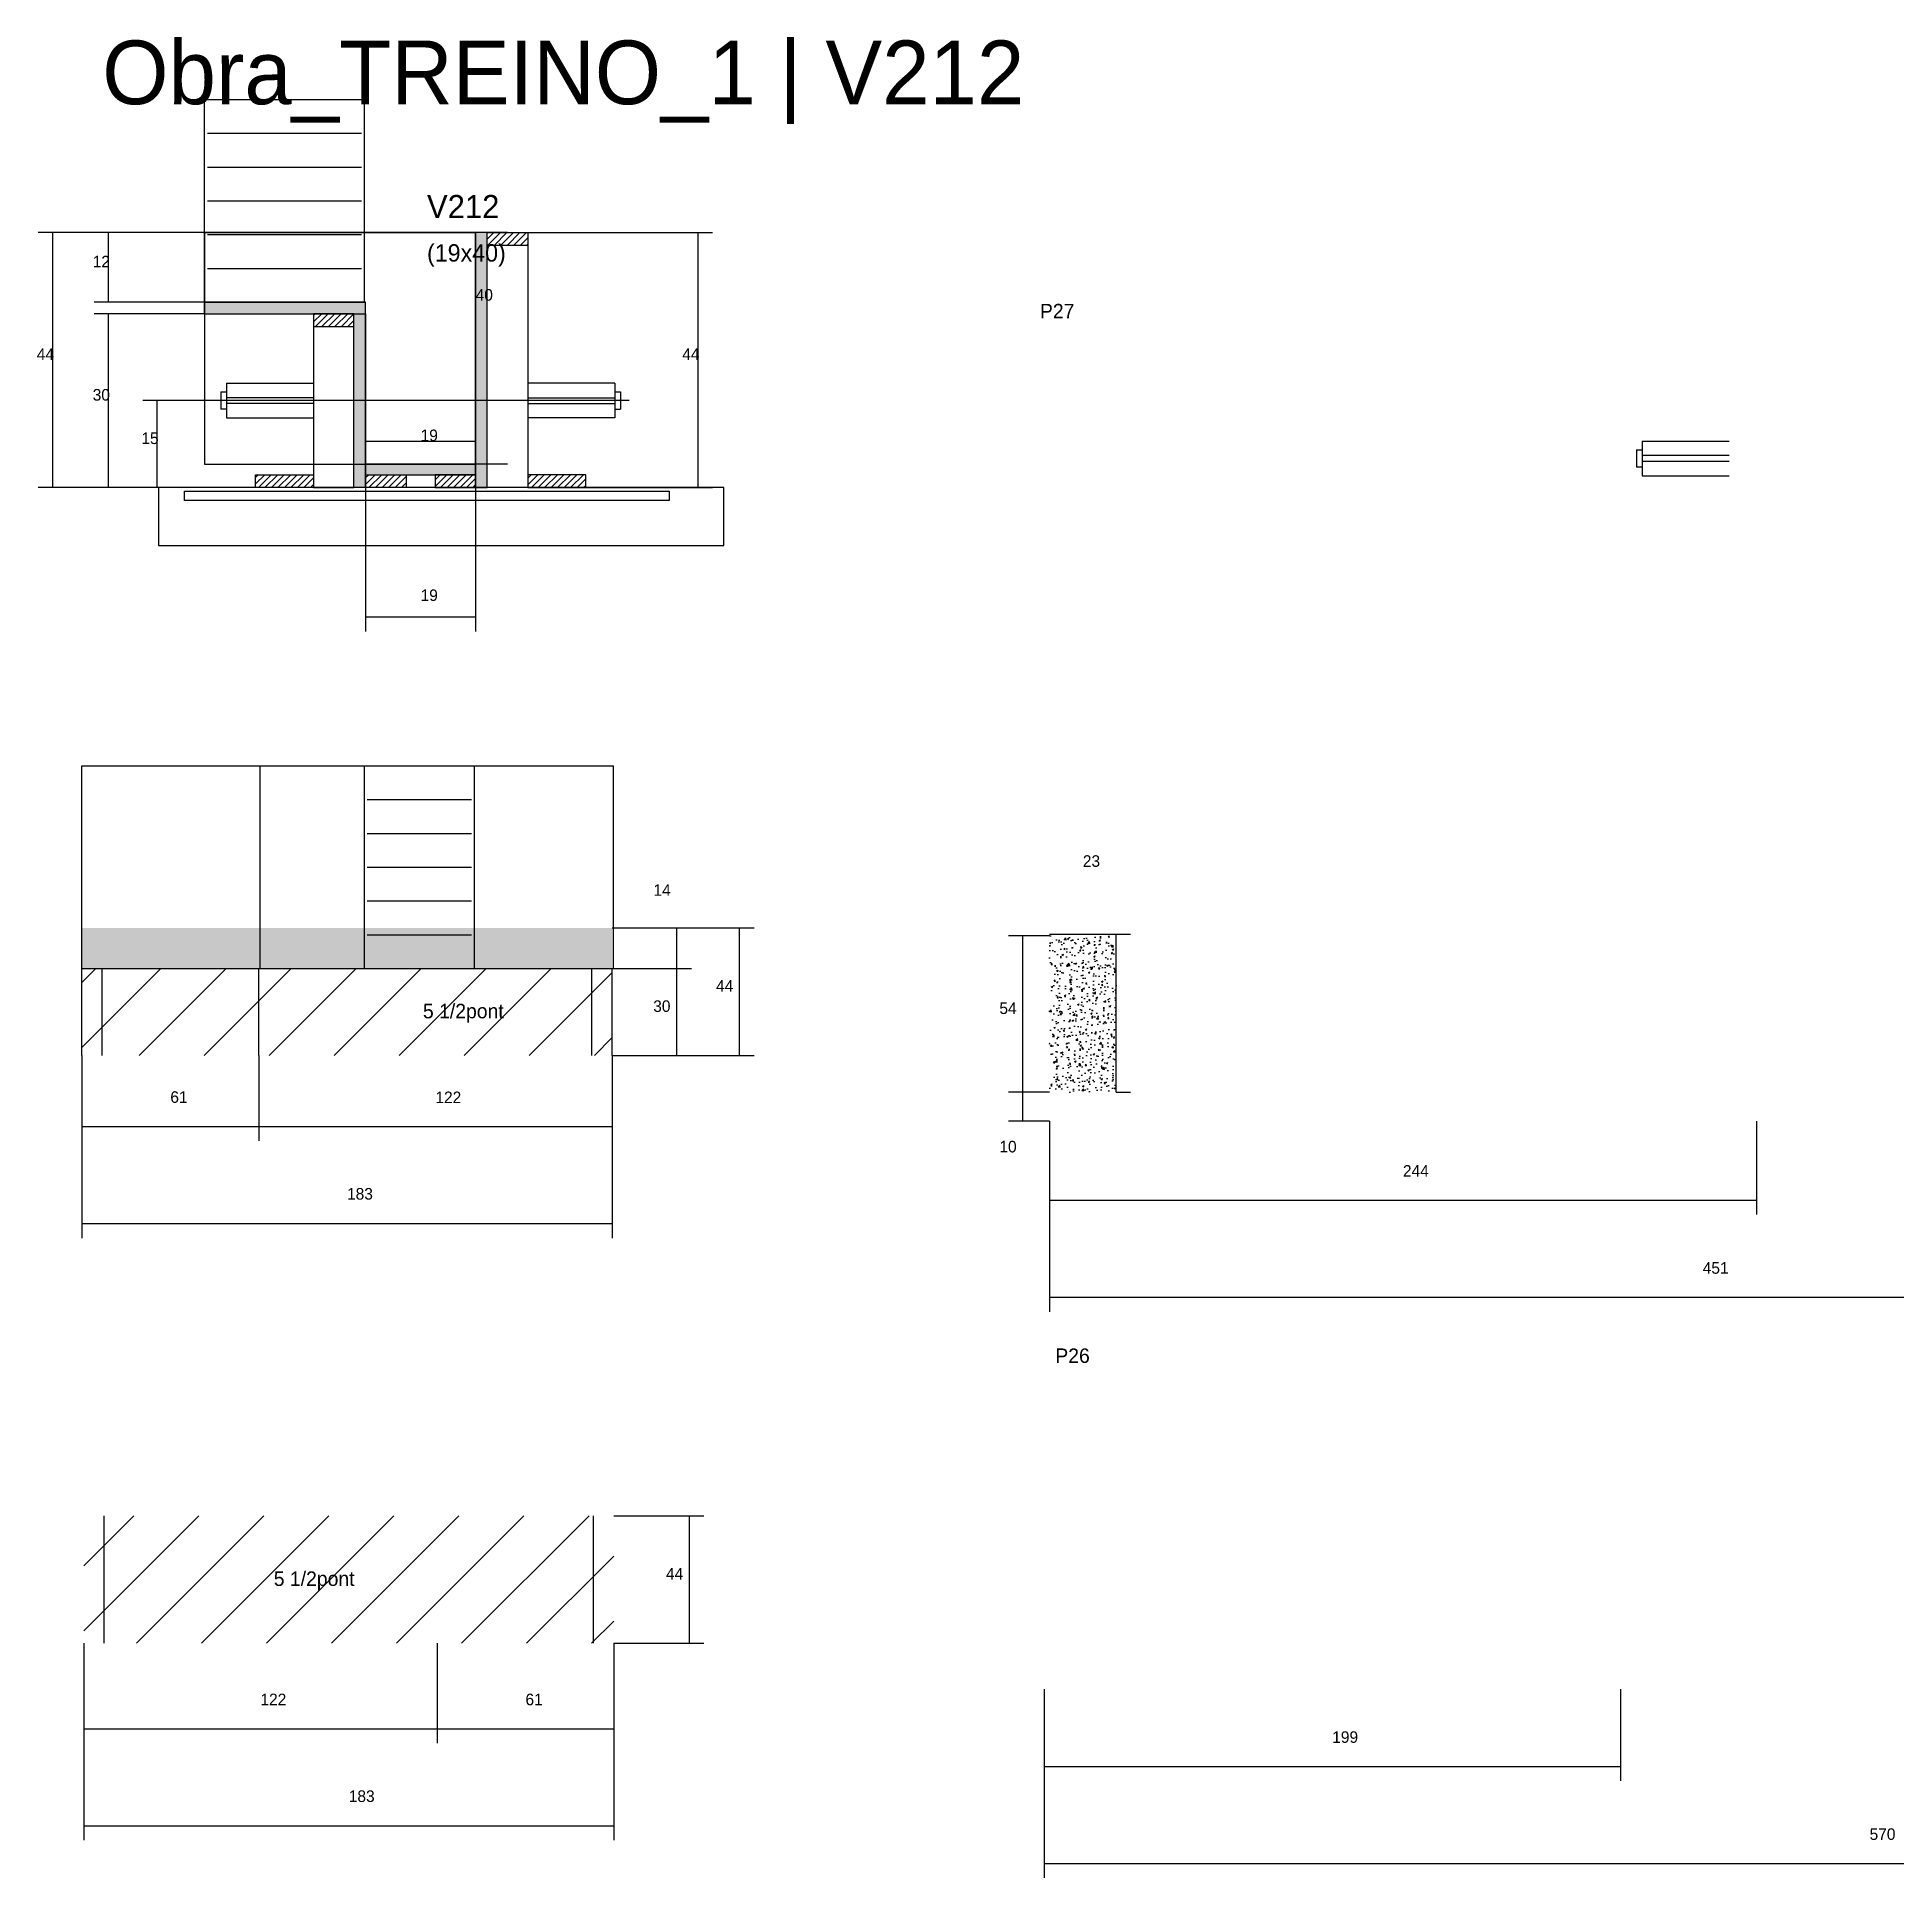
# Model space of a CAD drawing. Header units: metres. Extents: x -41 to 34840, y -36000 to 1848.
# Drawn here: x 11658 to 12299, y -9672 to -9037 of the extents above; entities that cross this region are included whole.
import ezdxf

# ---------------------------------------------------------------- set-up
doc = ezdxf.new("R2010")
doc.units = ezdxf.units.M
for name, color, linetype in [('barrote', 126, 'Continuous'), ('CONCRETO', 251, 'Continuous'), ('COTA', 4, 'Continuous'), ('Cota Seção (2x)', 4, 'Continuous'), ('Hachura', 253, 'Continuous'), ('LABEL_ID', 3, 'Continuous'), ('Madeira', 126, 'Continuous'), ('NOMENCLATURA', 7, 'Continuous'), ('Painéis', 200, 'Continuous'), ('REAPROVEITAMENTO', 251, 'Continuous'), ('SARR_2.2x7', 40, 'Continuous'), ('SCO-___-LAJ', 4, 'Continuous'), ('TENSOR', 2, 'Continuous'), ('Texto Seção', 7, 'Continuous')]:
    doc.layers.add(name, color=color, linetype=linetype)

msp = doc.modelspace()

# ---------------------------------------------------------------- texts
at = {"layer": 'COTA'}
for s, p in [('12', (11676.7, -9116.33)), ('44', (11657.4, -9148.33)), ('44', (11880.2, -9148.33)), ('30', (11676.7, -9162.33)), ('15', (11693.5, -9177.33)), ('19', (11789.9, -9231.53)), ('23', (12018.5, -9323.33)), ('14', (11870.3, -9333.33)), ('44', (11891.9, -9366.43)), ('30', (11870.2, -9373.43)), ('54', (11989.7, -9374.13)), ('61', (11703.5, -9404.83)), ('122', (11795, -9404.93)), ('244', (12129, -9430.33)), ('183', (11764.5, -9438.23)), ('451', (12232.5, -9463.83)), ('44', (11874.6, -9569.43)), ('122', (11734.6, -9612.83)), ('61', (11826.1, -9612.83)), ('199', (12104.6, -9625.83)), ('183', (11765.1, -9646.23)), ('570', (12290.1, -9659.33))]:
    msp.add_text(s, height=4, dxfattribs=at).set_placement(p)
at = {"layer": 'Cota Seção (2x)'}
for s, p in [('40', (11808.9, -9127.83)), ('19', (11789.9, -9176.33)), ('10', (11989.7, -9421.93))]:
    msp.add_text(s, height=4, dxfattribs=at).set_placement(p)
at = {"layer": 'LABEL_ID'}
msp.add_text('Obra_TREINO_1 | V212', height=22, dxfattribs=at).set_placement((11680, -9060))
at = {"layer": 'NOMENCLATURA'}
for s, p in [('P27', (12003.7, -9133.93)), ('5 1/2pont', (11790.7, -9375.63)), ('P26', (12009, -9494.63)), ('5 1/2pont', (11739.2, -9571.63))]:
    msp.add_text(s, height=5, dxfattribs=at).set_placement(p)
at = {"layer": 'Texto Seção'}
for s, height, p in [('V212', 8, (11792.1, -9099.33)), ('(19x40)', 6, (11792.1, -9114.33))]:
    msp.add_text(s, height=height, dxfattribs=at).set_placement(p)

# ---------------------------------------------------------------- hatches: boundary and pattern name
at = {"layer": 'COTA'}
h = msp.add_hatch(dxfattribs=at)
h.set_pattern_fill('AR-CONC', scale=0.03)
h.paths.add_polyline_path([(11856, -9344.43), (11673, -9344.43), (11673, -9344.43), (11673, -9358.43), (11673, -9358.43), (11856, -9358.43), (11856, -9358.43), (11856, -9344.43)])
h = msp.add_hatch(dxfattribs=at)
h.set_pattern_fill('AR-CONC', scale=0.03)
h.paths.add_polyline_path([(12030, -9401.13), (12030, -9347.13), (12030, -9347.13), (12007, -9347.13), (12007, -9347.13), (12007, -9401.13), (12007, -9401.13), (12030, -9401.13)])
at = {"layer": 'Hachura'}
h = msp.add_hatch(color=8, dxfattribs=at)
h.dxf.hatch_style = 1
h.paths.add_polyline_path([(11812.9, -9104.33), (11808.9, -9104.33), (11808.9, -9104.33), (11808.9, -9192.33), (11808.9, -9192.33), (11812.9, -9192.33), (11812.9, -9192.33), (11812.9, -9104.33)])
h = msp.add_hatch(dxfattribs=at)
h.set_pattern_fill('ANSI31', scale=0.5)
h.paths.add_polyline_path([(11812.9, -9108.73), (11812.9, -9104.33), (11812.9, -9104.33), (11826.9, -9104.33), (11826.9, -9104.33), (11826.9, -9108.73), (11826.9, -9108.73), (11812.9, -9108.73)])
h = msp.add_hatch(color=8, dxfattribs=at)
h.dxf.hatch_style = 1
h.paths.add_polyline_path([(11770.9, -9132.33), (11770.9, -9128.33), (11770.9, -9128.33), (11715.3, -9128.33), (11715.3, -9128.33), (11715.3, -9132.33), (11715.3, -9132.33), (11770.9, -9132.33)])
h = msp.add_hatch(dxfattribs=at)
h.set_pattern_fill('ANSI31', scale=0.5)
h.paths.add_polyline_path([(11766.9, -9136.73), (11766.9, -9132.33), (11766.9, -9132.33), (11752.9, -9132.33), (11752.9, -9132.33), (11752.9, -9136.73), (11752.9, -9136.73), (11766.9, -9136.73)])
h = msp.add_hatch(color=8, dxfattribs=at)
h.dxf.hatch_style = 1
h.paths.add_polyline_path([(11766.9, -9132.33), (11770.9, -9132.33), (11770.9, -9132.33), (11770.9, -9192.33), (11770.9, -9192.33), (11766.9, -9192.33), (11766.9, -9192.33), (11766.9, -9132.33)])
h = msp.add_hatch(dxfattribs=at)
h.set_pattern_fill('ANSI31', scale=0.5)
h.paths.add_polyline_path([(11732.9, -9192.33), (11732.9, -9187.93), (11732.9, -9187.93), (11752.9, -9187.93), (11752.9, -9187.93), (11752.9, -9192.33), (11752.9, -9192.33), (11732.9, -9192.33)])
h = msp.add_hatch(color=8, dxfattribs=at)
h.dxf.hatch_style = 1
h.paths.add_polyline_path([(11808.9, -9187.93), (11808.9, -9184.33), (11808.9, -9184.33), (11770.9, -9184.33), (11770.9, -9184.33), (11770.9, -9187.93), (11770.9, -9187.93), (11808.9, -9187.93)])
h = msp.add_hatch(dxfattribs=at)
h.set_pattern_fill('ANSI31', scale=0.5)
h.paths.add_polyline_path([(11770.9, -9192.33), (11770.9, -9187.93), (11770.9, -9187.93), (11784.9, -9187.93), (11784.9, -9187.93), (11784.9, -9192.33), (11784.9, -9192.33), (11770.9, -9192.33)])
h = msp.add_hatch(dxfattribs=at)
h.set_pattern_fill('ANSI31', scale=0.5)
h.paths.add_polyline_path([(11808.9, -9192.33), (11808.9, -9187.93), (11808.9, -9187.93), (11794.9, -9187.93), (11794.9, -9187.93), (11794.9, -9192.33), (11794.9, -9192.33), (11808.9, -9192.33)])
h = msp.add_hatch(dxfattribs=at)
h.set_pattern_fill('ANSI31', scale=0.5)
h.paths.add_polyline_path([(11846.9, -9192.33), (11846.9, -9187.93), (11846.9, -9187.93), (11826.9, -9187.93), (11826.9, -9187.93), (11826.9, -9192.33), (11826.9, -9192.33), (11846.9, -9192.33)])
at = {"layer": 'REAPROVEITAMENTO'}
h = msp.add_hatch(dxfattribs=at)
h.set_pattern_fill('ANSI31', scale=5)
h.paths.add_polyline_path([(11673, -9388.43), (11856, -9388.43), (11856, -9388.43), (11856, -9358.43), (11856, -9358.43), (11673, -9358.43), (11673, -9358.43), (11673, -9388.43)])
h = msp.add_hatch(dxfattribs=at)
h.set_pattern_fill('ANSI31', scale=5)
h.paths.add_polyline_path([(11673.6, -9547.43), (11673.6, -9591.43), (11673.6, -9591.43), (11856.6, -9591.43), (11856.6, -9591.43), (11856.6, -9547.43), (11856.6, -9547.43), (11673.6, -9547.43)])

# ---------------------------------------------------------------- linework, layer by layer
for p, q in [((11722.9, -9156.33), (11722.9, -9168.33)), ((11722.9, -9156.33), (11752.9, -9156.33)), ((11856.9, -9156.33), (11826.9, -9156.33)), ((11856.9, -9156.33), (11856.9, -9168.33)), ((11720.9, -9159.33), (11720.9, -9165.33)), ((11720.9, -9159.33), (11722.9, -9159.33)), ((11752.9, -9161.33), (11722.9, -9161.33)), ((11752.9, -9163.33), (11722.9, -9163.33)), ((11826.9, -9161.33), (11856.9, -9161.33)), ((11826.9, -9163.33), (11856.9, -9163.33)), ((11856.9, -9159.33), (11858.9, -9159.33)), ((11858.9, -9159.33), (11858.9, -9165.33)), ((11722.9, -9165.33), (11720.9, -9165.33)), ((11722.9, -9168.33), (11752.9, -9168.33)), ((11856.9, -9168.33), (11826.9, -9168.33)), ((11856.9, -9165.33), (11858.9, -9165.33)), ((12211.6, -9176.33), (12211.6, -9188.33)), ((12211.6, -9176.33), (12241.6, -9176.33)), ((12209.6, -9179.33), (12209.6, -9185.33)), ((12209.6, -9179.33), (12211.6, -9179.33)), ((12241.6, -9181.33), (12211.6, -9181.33)), ((12211.6, -9185.33), (12209.6, -9185.33)), ((12241.6, -9183.33), (12211.6, -9183.33)), ((12211.6, -9188.33), (12241.6, -9188.33))]:
    msp.add_line(p, q)
at = {"layer": 'barrote'}
msp.add_lwpolyline([(11699.4, -9212.33), (11894.6, -9212.33), (11894.6, -9192.33), (11699.4, -9192.33)], close=True, dxfattribs=at)
at = {"layer": 'CONCRETO'}
for points in [[(11715.3, -9128.33), (11715.3, -9104.33), (11808.9, -9104.33), (11808.9, -9132.33), (11808.9, -9132.33), (11808.9, -9184.33), (11770.9, -9184.33), (11770.9, -9128.33)], [(11715.3, -9184.33), (11808.9, -9184.33), (11808.9, -9104.33), (11715.3, -9104.33)]]:
    msp.add_lwpolyline(points, close=True, dxfattribs=at)
at = {"layer": 'COTA'}
for p, q in [((11715.3, -9104.33), (11657.9, -9104.33)), ((11662.9, -9192.33), (11662.9, -9104.33)), ((11715.3, -9104.33), (11677.2, -9104.33)), ((11682.2, -9128.33), (11682.2, -9104.33)), ((11826.9, -9104.33), (11890.7, -9104.33)), ((11885.7, -9192.33), (11885.7, -9104.33)), ((11715.3, -9128.33), (11677.2, -9128.33)), ((11715.3, -9132.33), (11677.2, -9132.33)), ((11682.2, -9192.33), (11682.2, -9132.33)), ((11717.6, -9162.33), (11694, -9162.33)), ((11699, -9192.33), (11699, -9162.33)), ((11737.3, -9192.33), (11657.9, -9192.33)), ((11737.3, -9192.33), (11677.2, -9192.33)), ((11717.6, -9192.33), (11694, -9192.33)), ((11770.9, -9192.33), (11770.9, -9242.03)), ((11808.9, -9192.33), (11808.9, -9242.03)), ((11842.5, -9192.33), (11890.7, -9192.33)), ((11770.9, -9237.03), (11808.9, -9237.03)), ((11856, -9344.43), (11905, -9344.43)), ((11856, -9344.43), (11883.4, -9344.43)), ((11878.4, -9358.43), (11878.4, -9344.43)), ((11900, -9388.43), (11900, -9344.43)), ((12007, -9347.13), (11992.8, -9347.13)), ((11997.8, -9401.13), (11997.8, -9347.13)), ((12007, -9346.53), (12035, -9346.53)), ((12030, -9401.13), (12030, -9346.53)), ((11856, -9358.43), (11883.4, -9358.43)), ((11856, -9358.43), (11883.4, -9358.43)), ((11878.4, -9388.43), (11878.4, -9358.43)), ((11673, -9388.43), (11673, -9417.93)), ((11673, -9388.43), (11673, -9451.53)), ((11734, -9388.43), (11734, -9417.93)), ((11734, -9388.43), (11734, -9417.93)), ((11856, -9388.43), (11856, -9417.93)), ((11856, -9388.43), (11856, -9451.53)), ((11856, -9388.43), (11905, -9388.43)), ((11856, -9388.43), (11883.4, -9388.43)), ((12007, -9401.13), (11992.8, -9401.13)), ((12030, -9401.13), (12035, -9401.13)), ((11673, -9412.93), (11734, -9412.93)), ((11734, -9412.93), (11856, -9412.93)), ((12007, -9411.13), (12007, -9443.43)), ((12007, -9411.13), (12007, -9476.93)), ((12251, -9411.13), (12251, -9443.43)), ((12007, -9438.43), (12251, -9438.43)), ((11673, -9446.53), (11856, -9446.53)), ((12007, -9471.93), (12458, -9471.93)), ((11856.6, -9547.43), (11887.7, -9547.43)), ((11882.7, -9591.43), (11882.7, -9547.43)), ((11673.6, -9591.43), (11673.6, -9625.93)), ((11673.6, -9591.43), (11673.6, -9659.43)), ((11795.6, -9591.43), (11795.6, -9625.93)), ((11795.6, -9591.43), (11795.6, -9625.93)), ((11856.6, -9591.43), (11856.6, -9625.93)), ((11856.6, -9591.43), (11856.6, -9659.43)), ((11856.6, -9591.43), (11887.7, -9591.43)), ((12005.1, -9607.33), (12005.1, -9638.93)), ((12005.1, -9607.33), (12005.1, -9672.43)), ((12204.1, -9607.33), (12204.1, -9638.93)), ((11673.6, -9620.93), (11795.6, -9620.93)), ((11795.6, -9620.93), (11856.6, -9620.93)), ((12005.1, -9633.93), (12204.1, -9633.93)), ((11673.6, -9654.43), (11856.6, -9654.43)), ((12005.1, -9667.43), (12575.1, -9667.43))]:
    msp.add_line(p, q, dxfattribs=at)
at = {"layer": 'Cota Seção (2x)'}
for p, q in [((11819.9, -9104.33), (11803.9, -9104.33)), ((11808.9, -9184.33), (11808.9, -9104.33)), ((11770.9, -9192.33), (11770.9, -9171.33)), ((11770.9, -9176.33), (11808.9, -9176.33)), ((11808.9, -9192.33), (11808.9, -9171.33)), ((11819.9, -9184.33), (11803.9, -9184.33)), ((12007, -9401.13), (11992.8, -9401.13)), ((11997.8, -9411.13), (11997.8, -9401.13)), ((12007, -9411.13), (11992.8, -9411.13))]:
    msp.add_line(p, q, dxfattribs=at)
at = {"layer": 'Madeira'}
for points in [[(11812.9, -9108.73), (11812.9, -9104.33), (11826.9, -9104.33), (11826.9, -9108.73)], [(11812.9, -9104.33), (11826.9, -9104.33), (11826.9, -9192.33), (11812.9, -9192.33)], [(11766.9, -9136.73), (11766.9, -9132.33), (11752.9, -9132.33), (11752.9, -9136.73)], [(11766.9, -9132.33), (11752.9, -9132.33), (11752.9, -9192.33), (11766.9, -9192.33)], [(11732.9, -9192.33), (11732.9, -9187.93), (11752.9, -9187.93), (11752.9, -9192.33)], [(11770.9, -9192.33), (11770.9, -9187.93), (11784.9, -9187.93), (11784.9, -9192.33)], [(11808.9, -9192.33), (11808.9, -9187.93), (11794.9, -9187.93), (11794.9, -9192.33)], [(11846.9, -9192.33), (11846.9, -9187.93), (11826.9, -9187.93), (11826.9, -9192.33)], [(11699.4, -9212.33), (11894.6, -9212.33), (11894.6, -9192.33), (11699.4, -9192.33)]]:
    msp.add_lwpolyline(points, close=True, dxfattribs=at)
at = {"layer": 'Painéis'}
for p, q in [((11715.3, -9058.33), (11770.5, -9058.33)), ((11715.3, -9128.33), (11715.3, -9058.33)), ((11770.5, -9128.33), (11770.5, -9058.33)), ((11808.9, -9192.33), (11808.9, -9104.33)), ((11715.3, -9128.33), (11770.9, -9128.33)), ((11715.3, -9132.33), (11715.3, -9128.33)), ((11715.3, -9128.33), (11770.5, -9128.33)), ((11770.9, -9132.33), (11770.9, -9128.33)), ((11770.9, -9192.33), (11770.9, -9132.33)), ((11770.9, -9192.33), (11770.9, -9132.33)), ((11770.9, -9184.33), (11808.9, -9184.33)), ((11770.9, -9187.93), (11770.9, -9184.33)), ((11808.9, -9187.93), (11808.9, -9184.33)), ((11673, -9288.43), (11734.5, -9288.43)), ((11673, -9358.43), (11673, -9288.43)), ((11734.5, -9358.43), (11734.5, -9288.43)), ((11734.5, -9288.43), (11770.5, -9288.43)), ((11734.5, -9358.43), (11734.5, -9288.43)), ((11770.5, -9358.43), (11770.5, -9288.43)), ((11770.5, -9288.43), (11808.5, -9288.43)), ((11770.5, -9358.43), (11770.5, -9288.43)), ((11808.5, -9358.43), (11808.5, -9288.43)), ((11808.5, -9288.43), (11856.5, -9288.43)), ((11808.5, -9358.43), (11808.5, -9288.43)), ((11856.5, -9358.43), (11856.5, -9288.43)), ((11673, -9358.43), (11856, -9358.43)), ((11673, -9388.43), (11673, -9358.43)), ((11673, -9358.43), (11734.5, -9358.43)), ((11734, -9388.43), (11734, -9358.43)), ((11734.5, -9358.43), (11770.5, -9358.43)), ((11770.5, -9358.43), (11808.5, -9358.43)), ((11808.5, -9358.43), (11856.5, -9358.43)), ((11856, -9388.43), (11856, -9358.43))]:
    msp.add_line(p, q, dxfattribs=at)
for points in [[(11812.9, -9104.33), (11808.9, -9104.33), (11808.9, -9192.33), (11812.9, -9192.33)], [(11770.9, -9132.33), (11770.9, -9128.33), (11715.3, -9128.33), (11715.3, -9132.33)], [(11766.9, -9132.33), (11770.9, -9132.33), (11770.9, -9192.33), (11766.9, -9192.33)], [(11808.9, -9187.93), (11808.9, -9184.33), (11770.9, -9184.33), (11770.9, -9187.93)]]:
    msp.add_lwpolyline(points, close=True, dxfattribs=at)
at = {"layer": 'SARR_2.2x7'}
for p, q in [((11716.3, -9070), (11769.5, -9070)), ((11716.3, -9081.67), (11769.5, -9081.67)), ((11716.3, -9093.33), (11769.5, -9093.33)), ((11716.3, -9105), (11769.5, -9105)), ((11716.3, -9116.67), (11769.5, -9116.67)), ((11771.5, -9300.1), (11807.5, -9300.1)), ((11771.5, -9311.77), (11807.5, -9311.77)), ((11771.5, -9323.43), (11807.5, -9323.43)), ((11771.5, -9335.1), (11807.5, -9335.1)), ((11771.5, -9346.77), (11807.5, -9346.77)), ((11680, -9388.43), (11680, -9358.43)), ((11849, -9388.43), (11849, -9358.43)), ((11680.6, -9591.43), (11680.6, -9547.43)), ((11849.6, -9591.43), (11849.6, -9547.43))]:
    msp.add_line(p, q, dxfattribs=at)
at = {"layer": 'SCO-___-LAJ'}
msp.add_lwpolyline([(11708.4, -9193.63), (11875.7, -9193.63), (11875.7, -9196.83), (11708.4, -9196.83)], close=True, dxfattribs=at)
at = {"layer": 'TENSOR'}
msp.add_line((11861.9, -9162.33), (11717.6, -9162.33), dxfattribs=at)

msp.set_redraw_order([(e.dxf.handle, doc.entitydb.next_handle()) for e in msp.query("TEXT MTEXT ATTDEF DIMENSION ARC_DIMENSION")])  # texts and dimensions are drawn at this point

doc.saveas('drawing.dxf')
